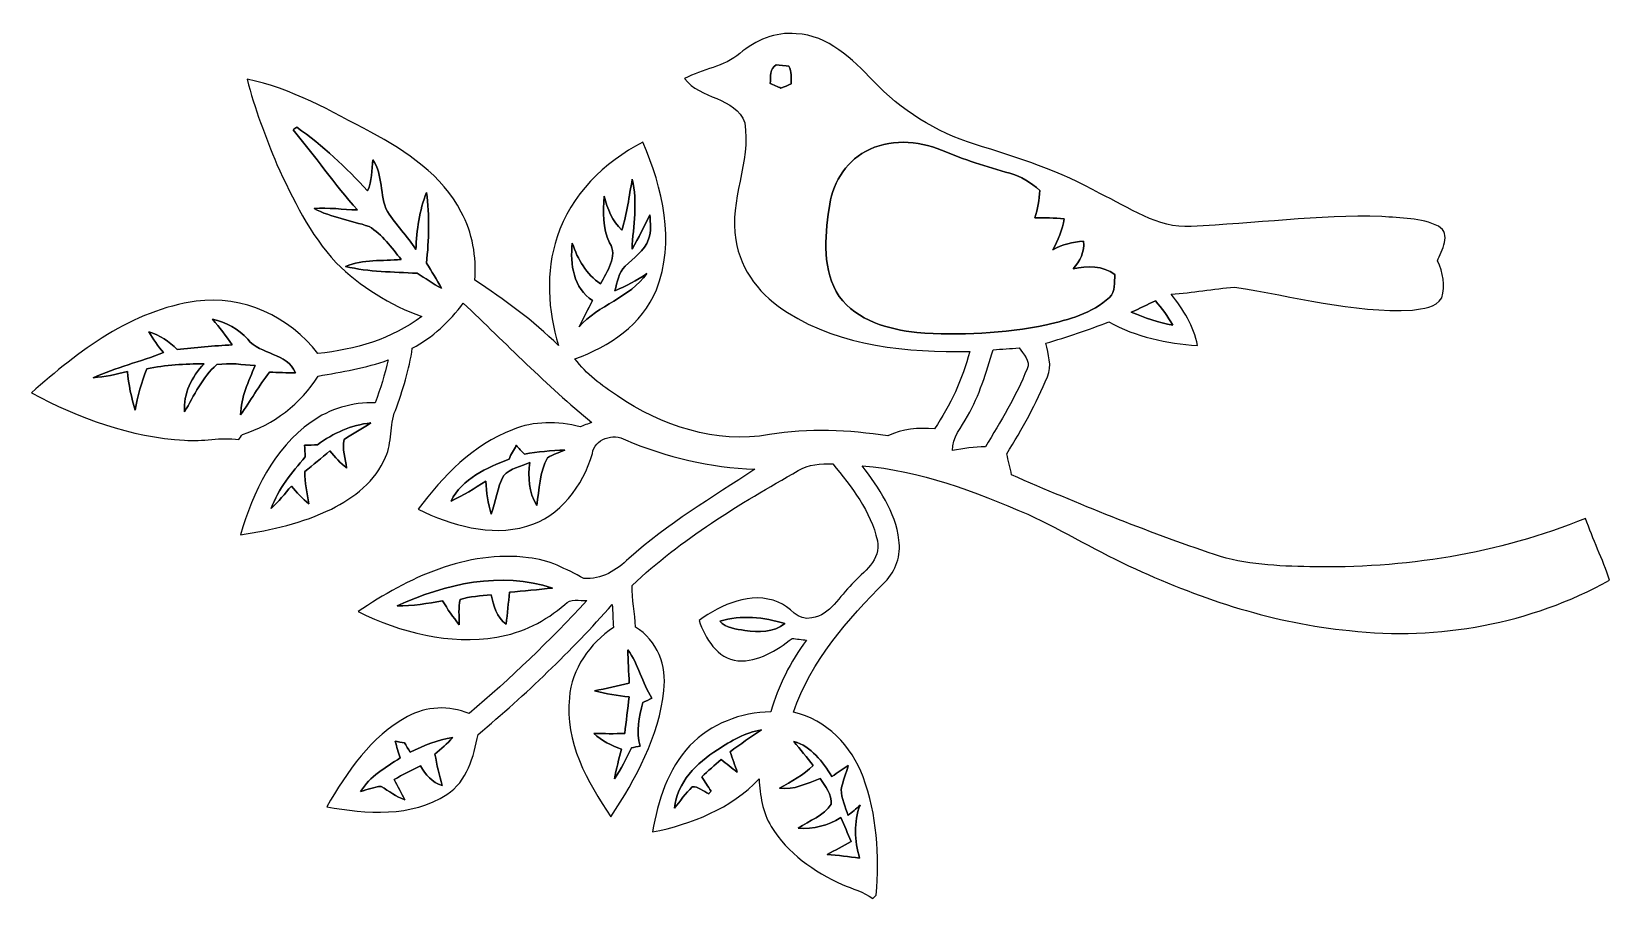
# Model space of a CAD drawing. Header units: centimetres. Extents: x -7 to 7.1, y -3.9 to 3.9.
import ezdxf

# ---------------------------------------------------------------- set-up
doc = ezdxf.new("R2010")
doc.units = ezdxf.units.CM
doc.header["$MEASUREMENT"] = 0
doc.layers.add('Camada 1', color=7, linetype='Continuous')

msp = doc.modelspace()

# ---------------------------------------------------------------- linework, layer by layer
at = {"layer": 'Camada 1', "color": 154}
for points, knots in [([(-0.71754, 3.6837), (-0.5775, 3.79942), (-0.4004, 3.87879), (-0.21519, 3.85974), (-0.21519, 3.85974), (0.07055, 3.84562), (0.2868, 3.6329), (0.47342, 3.43853), (0.47342, 3.43853), (0.72143, 3.1757), (1.03504, 2.9785), (1.38007, 2.8709), (1.38007, 2.8709), (1.76283, 2.75096), (2.15018, 2.63384), (2.49836, 2.42958), (2.49836, 2.42958), (2.76224, 2.3121), (3.0113, 2.11384), (3.31611, 2.13676), (3.31611, 2.13676), (3.88372, 2.16252), (4.44994, 2.23908), (5.01931, 2.22603), (5.01931, 2.22603), (5.18865, 2.20839), (5.37069, 2.21826), (5.5252, 2.13747), (5.5252, 2.13747), (5.64656, 2.07151), (5.55308, 1.92051), (5.51744, 1.82774), (5.51744, 1.82774), (5.56718, 1.72578), (5.59011, 1.60867), (5.55483, 1.49789), (5.55483, 1.49789), (5.50228, 1.40757), (5.38585, 1.40229), (5.29378, 1.38852), (5.29378, 1.38852), (4.75543, 1.36136), (4.23121, 1.5127), (3.70382, 1.59349), (3.70382, 1.59349), (3.51437, 1.57833), (3.32705, 1.54374), (3.13725, 1.53105), (3.13725, 1.53105), (3.24309, 1.39381), (3.34291, 1.246), (3.37149, 1.07138), (3.37149, 1.07138), (3.09738, 1.09078), (2.82187, 1.14793), (2.57986, 1.28305), (2.57986, 1.28305), (2.39572, 1.21143), (2.20839, 1.14618), (2.01789, 1.09326), (2.01789, 1.09326), (2.03376, 0.99484), (2.07785, 0.89041), (2.03093, 0.7934), (2.03093, 0.7934), (1.9304, 0.55386), (1.80586, 0.32456), (1.66722, 0.10478), (1.66722, 0.10478), (1.68239, 0.04163), (1.69686, -0.02151), (1.71131, -0.08536), (1.71131, -0.08536), (2.30752, -0.34325), (2.90865, -0.59124), (3.52531, -0.79728), (3.52531, -0.79728), (3.79906, -0.88793), (4.08975, -0.90099), (4.37585, -0.90594), (4.37585, -0.90594), (5.21475, -0.92357), (6.06248, -0.79233), (6.84142, -0.47342), (6.84142, -0.47342), (6.9035, -0.66075), (6.99487, -0.83679), (7.05414, -1.02517), (7.05414, -1.02517), (6.35246, -1.41851), (5.52696, -1.56598), (4.73004, -1.47708), (4.73004, -1.47708), (4.06541, -1.41145), (3.42265, -1.20368), (2.81834, -0.92533), (2.81834, -0.92533), (2.4892, -0.77823), (2.18263, -0.58666), (1.85454, -0.43709), (1.85454, -0.43709), (1.3836, -0.23106), (0.8911, -0.04903), (0.3757, -0.00246), (0.3757, -0.00246), (0.5221, -0.20109), (0.67522, -0.41521), (0.70414, -0.6671), (0.70414, -0.6671), (0.72495, -0.80291), (0.67415, -0.94297), (0.58032, -1.04104), (0.58032, -1.04104), (0.24729, -1.37936), (-0.08536, -1.748), (-0.23847, -2.20627), (-0.23847, -2.20627), (0.05608, -2.27047), (0.28151, -2.5093), (0.38417, -2.78518), (0.38417, -2.78518), (0.50906, -3.12032), (0.52951, -3.48791), (0.50165, -3.8414), (0.50165, -3.8414), (0.50165, -3.8414), (0.46918, -3.87139), (0.46918, -3.87139), (0.46918, -3.87139), (0.3877, -3.81175), (0.28821, -3.7867), (0.19719, -3.7465), (0.19719, -3.7465), (-0.05291, -3.63185), (-0.29316, -3.4685), (-0.43744, -3.22826), (-0.43744, -3.22826), (-0.5154, -3.10091), (-0.53764, -2.94922), (-0.54609, -2.80282), (-0.54609, -2.80282), (-0.79445, -3.06704), (-1.15005, -3.20852), (-1.50001, -3.27659), (-1.50001, -3.27659), (-1.4485, -2.99895), (-1.36277, -2.71497), (-1.16382, -2.50542), (-1.16382, -2.50542), (-0.9772, -2.31034), (-0.70838, -2.20661), (-0.44026, -2.20415), (-0.44026, -2.20415), (-0.37677, -1.97202), (-0.26563, -1.75541), (-0.12347, -1.56209), (-0.12347, -1.56209), (-0.15487, -1.55821), (-0.21802, -1.55081), (-0.2494, -1.54693), (-0.2494, -1.54693), (-0.39017, -1.65276), (-0.55279, -1.75894), (-0.73625, -1.74766), (-0.73625, -1.74766), (-0.92216, -1.72544), (-1.02658, -1.54552), (-1.08267, -1.38535), (-1.08267, -1.38535), (-0.88229, -1.24354), (-0.61911, -1.12006), (-0.37465, -1.22273), (-0.37465, -1.22273), (-0.26775, -1.25906), (-0.2025, -1.39876), (-0.07584, -1.36243), (-0.07584, -1.36243), (0.09277, -1.33738), (0.17285, -1.1684), (0.28434, -1.06045), (0.28434, -1.06045), (0.38593, -0.95215), (0.54751, -0.8449), (0.51082, -0.67344), (0.51082, -0.67344), (0.45402, -0.40993), (0.27975, -0.19015), (0.11182, 0.0134), (0.11182, 0.0134), (0.00706, 0.01729), (-0.10478, 0.00952), (-0.19685, -0.04621), (-0.19685, -0.04621), (-0.71861, -0.34466), (-1.24249, -0.65651), (-1.68063, -1.0728), (-1.68063, -1.0728), (-1.6831, -1.19768), (-1.65593, -1.3215), (-1.64958, -1.44638), (-1.64958, -1.44638), (-1.45696, -1.56209), (-1.36842, -1.79317), (-1.397, -2.01117), (-1.397, -2.01117), (-1.43898, -2.42429), (-1.64782, -2.79822), (-1.86972, -3.14113), (-1.86972, -3.14113), (-2.08244, -2.82963), (-2.28389, -2.46909), (-2.24189, -2.07785), (-2.24189, -2.07785), (-2.22215, -1.81856), (-2.0588, -1.59137), (-1.84855, -1.4478), (-1.84855, -1.4478), (-1.85103, -1.37936), (-1.8549, -1.31127), (-1.85807, -1.24319), (-1.85807, -1.24319), (-2.22603, -1.66158), (-2.63065, -2.04716), (-3.05752, -2.40524), (-3.05752, -2.40524), (-3.09703, -2.6049), (-3.15382, -2.82434), (-3.33691, -2.94216), (-3.33691, -2.94216), (-3.65337, -3.14642), (-4.05623, -3.1175), (-4.41077, -3.05118), (-4.41077, -3.05118), (-4.22768, -2.74109), (-4.01496, -2.42076), (-3.68935, -2.24613), (-3.68935, -2.24613), (-3.52142, -2.15053), (-3.31611, -2.14629), (-3.13867, -2.21755), (-3.13867, -2.21755), (-2.76577, -1.905), (-2.41652, -1.56527), (-2.08562, -1.20896), (-2.08562, -1.20896), (-2.15229, -1.21038), (-2.23237, -1.18463), (-2.28318, -1.24213), (-2.28318, -1.24213), (-2.45251, -1.39381), (-2.66488, -1.49789), (-2.8896, -1.53528), (-2.8896, -1.53528), (-3.31399, -1.60689), (-3.7486, -1.49365), (-4.12962, -1.30668), (-4.12962, -1.30668), (-3.68511, -1.00576), (-3.15841, -0.75388), (-2.60738, -0.82549), (-2.60738, -0.82549), (-2.42746, -0.84067), (-2.26871, -0.92957), (-2.11172, -1.00999), (-2.11172, -1.00999), (-1.95721, -1.02376), (-1.81645, -0.93556), (-1.70956, -0.83219), (-1.70956, -0.83219), (-1.3663, -0.5221), (-0.9659, -0.28821), (-0.58313, -0.03281), (-0.58313, -0.03281), (-0.98178, -0.02222), (-1.37407, 0.07338), (-1.74025, 0.22825), (-1.74025, 0.22825), (-1.84572, 0.29209), (-2.01789, 0.236), (-2.03588, 0.10583), (-2.03588, 0.10583), (-2.11983, -0.18274), (-2.32339, -0.45895), (-2.6229, -0.54434), (-2.6229, -0.54434), (-2.95063, -0.63816), (-3.2953, -0.53622), (-3.59197, -0.39193), (-3.59197, -0.39193), (-3.37255, -0.0956), (-3.10198, 0.18555), (-2.75025, 0.31925), (-2.75025, 0.31925), (-2.55975, 0.39863), (-2.34385, 0.39616), (-2.14629, 0.3443), (-2.14629, 0.3443), (-2.11983, 0.35418), (-2.06728, 0.37465), (-2.04082, 0.38488), (-2.04082, 0.38488), (-2.44756, 0.71402), (-2.81057, 1.09149), (-3.18947, 1.45133), (-3.18947, 1.45133), (-3.31187, 1.28798), (-3.46287, 1.14265), (-3.64596, 1.04916), (-3.64596, 1.04916), (-3.671, 0.85689), (-3.73097, 0.67239), (-3.79694, 0.49106), (-3.79694, 0.49106), (-3.85163, 0.35772), (-3.82235, 0.2053), (-3.88513, 0.07443), (-3.88513, 0.07443), (-3.97157, -0.14145), (-4.16665, -0.28999), (-4.36915, -0.38981), (-4.36915, -0.38981), (-4.6228, -0.51647), (-4.90326, -0.57714), (-5.18159, -0.62123), (-5.18159, -0.62123), (-5.06976, -0.23812), (-4.88456, 0.15168), (-4.54942, 0.387), (-4.54942, 0.387), (-4.38431, 0.50623), (-4.18007, 0.56585), (-3.97686, 0.56056), (-3.97686, 0.56056), (-3.931, 0.68615), (-3.89149, 0.8135), (-3.86009, 0.94333), (-3.86009, 0.94333), (-4.0633, 0.87207), (-4.27531, 0.83431), (-4.48734, 0.79903), (-4.48734, 0.79903), (-4.64078, 0.55068), (-4.88456, 0.363), (-5.16325, 0.27657), (-5.16325, 0.27657), (-5.17172, 0.26528), (-5.18829, 0.24236), (-5.19677, 0.23106), (-5.19677, 0.23106), (-5.35763, 0.2561), (-5.51885, 0.21025), (-5.68077, 0.22542), (-5.68077, 0.22542), (-6.16267, 0.25118), (-6.62622, 0.42262), (-7.04849, 0.64876), (-7.04849, 0.64876), (-6.63046, 1.02446), (-6.14927, 1.38818), (-5.57705, 1.46719), (-5.57705, 1.46719), (-5.15972, 1.52541), (-4.74274, 1.32891), (-4.48839, 0.99976), (-4.48839, 0.99976), (-4.15819, 1.0347), (-3.82834, 1.12994), (-3.55988, 1.33103), (-3.55988, 1.33103), (-3.84632, 1.43262), (-4.10986, 1.59948), (-4.32647, 1.81222), (-4.32647, 1.81222), (-4.5614, 2.06516), (-4.71346, 2.38019), (-4.85563, 2.69134), (-4.85563, 2.69134), (-4.96005, 2.93899), (-5.05388, 3.19193), (-5.12234, 3.45193), (-5.12234, 3.45193), (-4.7251, 3.37397), (-4.36986, 3.16547), (-4.01601, 2.9785), (-4.01601, 2.9785), (-3.69746, 2.80916), (-3.37784, 2.59467), (-3.20852, 2.26518), (-3.20852, 2.26518), (-3.1069, 2.08033), (-3.07162, 1.86619), (-3.08609, 1.657), (-3.08609, 1.657), (-2.82468, 1.47954), (-2.56187, 1.2975), (-2.33997, 1.07102), (-2.33997, 1.07102), (-2.43311, 1.38499), (-2.45638, 1.72895), (-2.35162, 2.04328), (-2.35162, 2.04328), (-2.23131, 2.41757), (-1.9297, 2.71285), (-1.58574, 2.8896), (-1.58574, 2.8896), (-1.40723, 2.48072), (-1.29117, 2.00025), (-1.46437, 1.5702), (-1.46437, 1.5702), (-1.58784, 1.25764), (-1.8863, 1.06186), (-2.19145, 0.9532), (-2.19145, 0.9532), (-2.09232, 0.81492), (-1.95121, 0.71649), (-1.81292, 0.62089), (-1.81292, 0.62089), (-1.41993, 0.35453), (-0.93098, 0.19156), (-0.45402, 0.27552), (-0.45402, 0.27552), (-0.10371, 0.33689), (0.25471, 0.31503), (0.60466, 0.26492), (0.60466, 0.26492), (0.73518, 0.32843), (0.87841, 0.33937), (1.02164, 0.32597), (1.02164, 0.32597), (1.16275, 0.53833), (1.27316, 0.77045), (1.33631, 1.01811), (1.33631, 1.01811), (0.77998, 1.01247), (0.18944, 1.05903), (-0.29104, 1.36666), (-0.29104, 1.36666), (-0.52458, 1.50812), (-0.71366, 1.74166), (-0.75318, 2.01719), (-0.75318, 2.01719), (-0.81633, 2.37101), (-0.61877, 2.7111), (-0.67344, 3.06387), (-0.67344, 3.06387), (-0.75917, 3.29812), (-1.07631, 3.2713), (-1.21143, 3.45827), (-1.21143, 3.45827), (-1.05233, 3.54612), (-0.85831, 3.56164), (-0.71754, 3.6837)], [0, 0, 0, 0, 0.00877193, 0.00877193, 0.00877193, 0.00877193, 0.01754386, 0.01754386, 0.01754386, 0.01754386, 0.02631579, 0.02631579, 0.02631579, 0.02631579, 0.03508772, 0.03508772, 0.03508772, 0.03508772, 0.04385965, 0.04385965, 0.04385965, 0.04385965, 0.05263158, 0.05263158, 0.05263158, 0.05263158, 0.06140351, 0.06140351, 0.06140351, 0.06140351, 0.07017544, 0.07017544, 0.07017544, 0.07017544, 0.07894737, 0.07894737, 0.07894737, 0.07894737, 0.0877193, 0.0877193, 0.0877193, 0.0877193, 0.09649123, 0.09649123, 0.09649123, 0.09649123, 0.10526316, 0.10526316, 0.10526316, 0.10526316, 0.11403509, 0.11403509, 0.11403509, 0.11403509, 0.12280702, 0.12280702, 0.12280702, 0.12280702, 0.13157895, 0.13157895, 0.13157895, 0.13157895, 0.14035088, 0.14035088, 0.14035088, 0.14035088, 0.14912281, 0.14912281, 0.14912281, 0.14912281, 0.15789474, 0.15789474, 0.15789474, 0.15789474, 0.16666667, 0.16666667, 0.16666667, 0.16666667, 0.1754386, 0.1754386, 0.1754386, 0.1754386, 0.18421053, 0.18421053, 0.18421053, 0.18421053, 0.19298246, 0.19298246, 0.19298246, 0.19298246, 0.20175439, 0.20175439, 0.20175439, 0.20175439, 0.21052632, 0.21052632, 0.21052632, 0.21052632, 0.21929825, 0.21929825, 0.21929825, 0.21929825, 0.22807018, 0.22807018, 0.22807018, 0.22807018, 0.23684211, 0.23684211, 0.23684211, 0.23684211, 0.24561404, 0.24561404, 0.24561404, 0.24561404, 0.25438596, 0.25438596, 0.25438596, 0.25438596, 0.26315789, 0.26315789, 0.26315789, 0.26315789, 0.27192982, 0.27192982, 0.27192982, 0.27192982, 0.28070175, 0.28070175, 0.28070175, 0.28070175, 0.28947368, 0.28947368, 0.28947368, 0.28947368, 0.29824561, 0.29824561, 0.29824561, 0.29824561, 0.30701754, 0.30701754, 0.30701754, 0.30701754, 0.31578947, 0.31578947, 0.31578947, 0.31578947, 0.3245614, 0.3245614, 0.3245614, 0.3245614, 0.33333333, 0.33333333, 0.33333333, 0.33333333, 0.34210526, 0.34210526, 0.34210526, 0.34210526, 0.35087719, 0.35087719, 0.35087719, 0.35087719, 0.35964912, 0.35964912, 0.35964912, 0.35964912, 0.36842105, 0.36842105, 0.36842105, 0.36842105, 0.37719298, 0.37719298, 0.37719298, 0.37719298, 0.38596491, 0.38596491, 0.38596491, 0.38596491, 0.39473684, 0.39473684, 0.39473684, 0.39473684, 0.40350877, 0.40350877, 0.40350877, 0.40350877, 0.4122807, 0.4122807, 0.4122807, 0.4122807, 0.42105263, 0.42105263, 0.42105263, 0.42105263, 0.42982456, 0.42982456, 0.42982456, 0.42982456, 0.43859649, 0.43859649, 0.43859649, 0.43859649, 0.44736842, 0.44736842, 0.44736842, 0.44736842, 0.45614035, 0.45614035, 0.45614035, 0.45614035, 0.46491228, 0.46491228, 0.46491228, 0.46491228, 0.47368421, 0.47368421, 0.47368421, 0.47368421, 0.48245614, 0.48245614, 0.48245614, 0.48245614, 0.49122807, 0.49122807, 0.49122807, 0.49122807, 0.5, 0.5, 0.5, 0.5, 0.50877193, 0.50877193, 0.50877193, 0.50877193, 0.51754386, 0.51754386, 0.51754386, 0.51754386, 0.52631579, 0.52631579, 0.52631579, 0.52631579, 0.53508772, 0.53508772, 0.53508772, 0.53508772, 0.54385965, 0.54385965, 0.54385965, 0.54385965, 0.55263158, 0.55263158, 0.55263158, 0.55263158, 0.56140351, 0.56140351, 0.56140351, 0.56140351, 0.57017544, 0.57017544, 0.57017544, 0.57017544, 0.57894737, 0.57894737, 0.57894737, 0.57894737, 0.5877193, 0.5877193, 0.5877193, 0.5877193, 0.59649123, 0.59649123, 0.59649123, 0.59649123, 0.60526316, 0.60526316, 0.60526316, 0.60526316, 0.61403509, 0.61403509, 0.61403509, 0.61403509, 0.62280702, 0.62280702, 0.62280702, 0.62280702, 0.63157895, 0.63157895, 0.63157895, 0.63157895, 0.64035088, 0.64035088, 0.64035088, 0.64035088, 0.64912281, 0.64912281, 0.64912281, 0.64912281, 0.65789474, 0.65789474, 0.65789474, 0.65789474, 0.66666667, 0.66666667, 0.66666667, 0.66666667, 0.6754386, 0.6754386, 0.6754386, 0.6754386, 0.68421053, 0.68421053, 0.68421053, 0.68421053, 0.69298246, 0.69298246, 0.69298246, 0.69298246, 0.70175439, 0.70175439, 0.70175439, 0.70175439, 0.71052632, 0.71052632, 0.71052632, 0.71052632, 0.71929825, 0.71929825, 0.71929825, 0.71929825, 0.72807018, 0.72807018, 0.72807018, 0.72807018, 0.73684211, 0.73684211, 0.73684211, 0.73684211, 0.74561404, 0.74561404, 0.74561404, 0.74561404, 0.75438596, 0.75438596, 0.75438596, 0.75438596, 0.76315789, 0.76315789, 0.76315789, 0.76315789, 0.77192982, 0.77192982, 0.77192982, 0.77192982, 0.78070175, 0.78070175, 0.78070175, 0.78070175, 0.78947368, 0.78947368, 0.78947368, 0.78947368, 0.79824561, 0.79824561, 0.79824561, 0.79824561, 0.80701754, 0.80701754, 0.80701754, 0.80701754, 0.81578947, 0.81578947, 0.81578947, 0.81578947, 0.8245614, 0.8245614, 0.8245614, 0.8245614, 0.83333333, 0.83333333, 0.83333333, 0.83333333, 0.84210526, 0.84210526, 0.84210526, 0.84210526, 0.85087719, 0.85087719, 0.85087719, 0.85087719, 0.85964912, 0.85964912, 0.85964912, 0.85964912, 0.86842105, 0.86842105, 0.86842105, 0.86842105, 0.87719298, 0.87719298, 0.87719298, 0.87719298, 0.88596491, 0.88596491, 0.88596491, 0.88596491, 0.89473684, 0.89473684, 0.89473684, 0.89473684, 0.90350877, 0.90350877, 0.90350877, 0.90350877, 0.9122807, 0.9122807, 0.9122807, 0.9122807, 0.92105263, 0.92105263, 0.92105263, 0.92105263, 0.92982456, 0.92982456, 0.92982456, 0.92982456, 0.93859649, 0.93859649, 0.93859649, 0.93859649, 0.94736842, 0.94736842, 0.94736842, 0.94736842, 0.95614035, 0.95614035, 0.95614035, 0.95614035, 0.96491228, 0.96491228, 0.96491228, 0.96491228, 0.97368421, 0.97368421, 0.97368421, 0.97368421, 0.98245614, 0.98245614, 0.98245614, 0.98245614, 1, 1, 1, 1]), ([(-0.44662, 3.41524), (-0.44662, 3.41524), (-0.44662, 3.41524), (-0.44662, 3.41524), (-0.44662, 3.41524), (-0.42298, 3.40501), (-0.37535, 3.38384), (-0.35172, 3.37326), (-0.35172, 3.37326), (-0.32843, 3.38242), (-0.28151, 3.40113), (-0.25788, 3.41029), (-0.25788, 3.41029), (-0.26141, 3.46357), (-0.25505, 3.52), (-0.27905, 3.56975), (-0.27905, 3.56975), (-0.30726, 3.57258), (-0.36371, 3.57823), (-0.39193, 3.58104), (-0.39193, 3.58104), (-0.45544, 3.54717), (-0.44097, 3.47451), (-0.44662, 3.41524)], [0, 0, 0, 0, 0.14285714, 0.14285714, 0.14285714, 0.14285714, 0.28571429, 0.28571429, 0.28571429, 0.28571429, 0.42857143, 0.42857143, 0.42857143, 0.42857143, 0.57142857, 0.57142857, 0.57142857, 0.57142857, 0.71428571, 0.71428571, 0.71428571, 0.71428571, 1, 1, 1, 1]), ([(-4.71099, 2.99966), (-4.71099, 2.99966), (-4.71099, 2.99966), (-4.71099, 2.99966), (-4.71099, 2.99966), (-4.51167, 2.76754), (-4.34374, 2.51037), (-4.13666, 2.28494), (-4.13666, 2.28494), (-4.26578, 2.28669), (-4.39454, 2.30716), (-4.52366, 2.29693), (-4.52366, 2.29693), (-4.36915, 2.2158), (-4.19593, 2.18897), (-4.03189, 2.13676), (-4.03189, 2.13676), (-3.91407, 2.06409), (-3.82939, 1.94839), (-3.74543, 1.84009), (-3.74543, 1.84009), (-3.91159, 1.82774), (-4.08481, 1.84326), (-4.24249, 1.77906), (-4.24249, 1.77906), (-4.03294, 1.7272), (-3.81599, 1.73248), (-3.60221, 1.71732), (-3.60221, 1.71732), (-3.52812, 1.67604), (-3.46251, 1.62102), (-3.38525, 1.58396), (-3.38525, 1.58396), (-3.42547, 1.66122), (-3.47169, 1.7346), (-3.5193, 1.80728), (-3.5193, 1.80728), (-3.49603, 2.01753), (-3.48967, 2.23097), (-3.51825, 2.44122), (-3.51825, 2.44122), (-3.58174, 2.27858), (-3.60644, 2.10431), (-3.6128, 1.93075), (-3.6128, 1.93075), (-3.69076, 2.04927), (-3.79095, 2.15089), (-3.86856, 2.26905), (-3.86856, 2.26905), (-3.93946, 2.41547), (-3.90313, 2.59679), (-3.99908, 2.73297), (-3.99908, 2.73297), (-4.01002, 2.63947), (-4.00332, 2.54212), (-4.04459, 2.45463), (-4.04459, 2.45463), (-4.23827, 2.66276), (-4.44534, 2.85962), (-4.67888, 3.0226), (-4.67888, 3.0226), (-4.68948, 3.01483), (-4.70041, 3.00708), (-4.71099, 2.99966)], [0, 0, 0, 0, 0.05882353, 0.05882353, 0.05882353, 0.05882353, 0.11764706, 0.11764706, 0.11764706, 0.11764706, 0.17647059, 0.17647059, 0.17647059, 0.17647059, 0.23529412, 0.23529412, 0.23529412, 0.23529412, 0.29411765, 0.29411765, 0.29411765, 0.29411765, 0.35294118, 0.35294118, 0.35294118, 0.35294118, 0.41176471, 0.41176471, 0.41176471, 0.41176471, 0.47058824, 0.47058824, 0.47058824, 0.47058824, 0.52941176, 0.52941176, 0.52941176, 0.52941176, 0.58823529, 0.58823529, 0.58823529, 0.58823529, 0.64705882, 0.64705882, 0.64705882, 0.64705882, 0.70588235, 0.70588235, 0.70588235, 0.70588235, 0.76470588, 0.76470588, 0.76470588, 0.76470588, 0.82352941, 0.82352941, 0.82352941, 0.82352941, 0.88235294, 0.88235294, 0.88235294, 0.88235294, 1, 1, 1, 1]), ([(0.40604, 2.80775), (0.40604, 2.80775), (0.40604, 2.80775), (0.40604, 2.80775), (0.40604, 2.80775), (0.21802, 2.70791), (0.103, 2.50296), (0.07972, 2.29551), (0.07972, 2.29551), (0.03986, 2.03446), (0.01729, 1.74059), (0.1711, 1.51024), (0.1711, 1.51024), (0.32985, 1.29433), (0.60888, 1.21532), (0.86359, 1.1885), (0.86359, 1.1885), (1.25024, 1.16028), (1.64182, 1.17863), (2.02177, 1.2573), (2.02177, 1.2573), (2.22179, 1.3014), (2.42992, 1.36102), (2.5855, 1.50142), (2.5855, 1.50142), (2.64125, 1.55468), (2.62643, 1.63688), (2.63418, 1.70602), (2.63418, 1.70602), (2.52411, 1.78752), (2.38865, 1.78505), (2.2606, 1.75648), (2.2606, 1.75648), (2.31916, 1.82738), (2.36714, 1.90853), (2.35374, 2.00447), (2.35374, 2.00447), (2.25812, 1.99531), (2.16288, 1.97626), (2.07926, 1.92758), (2.07926, 1.92758), (2.12865, 2.01329), (2.16288, 2.10679), (2.18193, 2.2038), (2.18193, 2.2038), (2.09479, 2.21262), (2.00659, 2.21473), (1.9191, 2.21226), (1.9191, 2.21226), (1.9438, 2.29234), (1.95721, 2.37489), (1.96285, 2.4585), (1.96285, 2.4585), (1.88348, 2.52589), (1.7967, 2.58762), (1.69367, 2.6116), (1.69367, 2.6116), (1.4866, 2.66805), (1.2834, 2.73614), (1.08479, 2.81763), (1.08479, 2.81763), (0.871, 2.90653), (0.61382, 2.92135), (0.40604, 2.80775)], [0, 0, 0, 0, 0.05882353, 0.05882353, 0.05882353, 0.05882353, 0.11764706, 0.11764706, 0.11764706, 0.11764706, 0.17647059, 0.17647059, 0.17647059, 0.17647059, 0.23529412, 0.23529412, 0.23529412, 0.23529412, 0.29411765, 0.29411765, 0.29411765, 0.29411765, 0.35294118, 0.35294118, 0.35294118, 0.35294118, 0.41176471, 0.41176471, 0.41176471, 0.41176471, 0.47058824, 0.47058824, 0.47058824, 0.47058824, 0.52941176, 0.52941176, 0.52941176, 0.52941176, 0.58823529, 0.58823529, 0.58823529, 0.58823529, 0.64705882, 0.64705882, 0.64705882, 0.64705882, 0.70588235, 0.70588235, 0.70588235, 0.70588235, 0.76470588, 0.76470588, 0.76470588, 0.76470588, 0.82352941, 0.82352941, 0.82352941, 0.82352941, 0.88235294, 0.88235294, 0.88235294, 0.88235294, 1, 1, 1, 1]), ([(-1.77375, 2.10219), (-1.77375, 2.10219), (-1.77375, 2.10219), (-1.77375, 2.10219), (-1.77375, 2.10219), (-1.85807, 2.1851), (-1.90076, 2.29517), (-1.93145, 2.407), (-1.93145, 2.407), (-1.93674, 2.26694), (-1.94839, 2.12019), (-1.8817, 1.99107), (-1.8817, 1.99107), (-1.80516, 1.86548), (-1.90746, 1.73531), (-1.96215, 1.62348), (-1.96215, 1.62348), (-2.09196, 1.70814), (-2.16641, 1.84291), (-2.2158, 1.98578), (-2.2158, 1.98578), (-2.23697, 1.79882), (-2.20415, 1.58433), (-2.03412, 1.47389), (-2.03412, 1.47389), (-2.07644, 1.397), (-2.11666, 1.31867), (-2.1544, 1.23966), (-2.1544, 1.23966), (-1.98049, 1.43544), (-1.7039, 1.49825), (-1.54834, 1.7152), (-1.54834, 1.7152), (-1.63865, 1.65488), (-1.73426, 1.60301), (-1.83444, 1.56104), (-1.83444, 1.56104), (-1.81539, 1.63759), (-1.80269, 1.72332), (-1.74201, 1.78011), (-1.74201, 1.78011), (-1.66933, 1.85702), (-1.5681, 1.91593), (-1.53492, 2.02247), (-1.53492, 2.02247), (-1.50777, 2.09161), (-1.51694, 2.16712), (-1.52223, 2.23908), (-1.52223, 2.23908), (-1.57444, 2.13713), (-1.62348, 2.03341), (-1.68134, 1.93428), (-1.68134, 1.93428), (-1.67111, 2.14207), (-1.63018, 2.35162), (-1.67922, 2.55798), (-1.67922, 2.55798), (-1.70956, 2.40595), (-1.72507, 2.25036), (-1.77375, 2.10219)], [0, 0, 0, 0, 0.0625, 0.0625, 0.0625, 0.0625, 0.125, 0.125, 0.125, 0.125, 0.1875, 0.1875, 0.1875, 0.1875, 0.25, 0.25, 0.25, 0.25, 0.3125, 0.3125, 0.3125, 0.3125, 0.375, 0.375, 0.375, 0.375, 0.4375, 0.4375, 0.4375, 0.4375, 0.5, 0.5, 0.5, 0.5, 0.5625, 0.5625, 0.5625, 0.5625, 0.625, 0.625, 0.625, 0.625, 0.6875, 0.6875, 0.6875, 0.6875, 0.75, 0.75, 0.75, 0.75, 0.8125, 0.8125, 0.8125, 0.8125, 0.875, 0.875, 0.875, 0.875, 1, 1, 1, 1]), ([(2.78095, 1.36947), (2.78095, 1.36947), (2.78095, 1.36947), (2.78095, 1.36947), (2.78095, 1.36947), (2.90054, 1.31833), (3.02472, 1.27635), (3.15312, 1.25448), (3.15312, 1.25448), (3.1069, 1.33103), (3.05399, 1.40334), (2.99649, 1.47179), (2.99649, 1.47179), (2.92488, 1.43791), (2.85255, 1.40404), (2.78095, 1.36947)], [0, 0, 0, 0, 0.2, 0.2, 0.2, 0.2, 0.4, 0.4, 0.4, 0.4, 0.6, 0.6, 0.6, 0.6, 1, 1, 1, 1]), ([(-5.43102, 1.30598), (-5.43102, 1.30598), (-5.43102, 1.30598), (-5.43102, 1.30598), (-5.43102, 1.30598), (-5.36787, 1.23296), (-5.30825, 1.15746), (-5.25497, 1.07702), (-5.25497, 1.07702), (-5.41972, 1.06997), (-5.58375, 1.05375), (-5.74781, 1.03645), (-5.74781, 1.03645), (-5.82012, 1.10596), (-5.90196, 1.16699), (-5.99968, 1.19556), (-5.99968, 1.19556), (-5.96406, 1.12747), (-5.9175, 1.06644), (-5.86775, 1.00824), (-5.86775, 1.00824), (-6.07659, 0.9292), (-6.29391, 0.87417), (-6.49851, 0.78422), (-6.49851, 0.78422), (-6.39444, 0.79128), (-6.29214, 0.8135), (-6.19159, 0.84067), (-6.19159, 0.84067), (-6.18031, 0.72284), (-6.15702, 0.60642), (-6.12315, 0.49283), (-6.12315, 0.49283), (-6.09881, 0.61948), (-6.06565, 0.744), (-6.01944, 0.8643), (-6.01944, 0.8643), (-5.85045, 0.89746), (-5.67831, 0.90874), (-5.50615, 0.90769), (-5.50615, 0.90769), (-5.61974, 0.7934), (-5.69136, 0.64135), (-5.68147, 0.47766), (-5.68147, 0.47766), (-5.59469, 0.62442), (-5.5252, 0.7888), (-5.3915, 0.90099), (-5.3915, 0.90099), (-5.27861, 0.91968), (-5.16395, 0.89992), (-5.05071, 0.89358), (-5.05071, 0.89358), (-5.10928, 0.75177), (-5.17666, 0.60924), (-5.18018, 0.45261), (-5.18018, 0.45261), (-5.09235, 0.57855), (-5.01438, 0.7112), (-4.92195, 0.83397), (-4.92195, 0.83397), (-4.8447, 0.83043), (-4.76744, 0.82761), (-4.68982, 0.8269), (-4.68982, 0.8269), (-4.76566, 1.01177), (-5.00203, 0.98495), (-5.11632, 1.12747), (-5.11632, 1.12747), (-5.19782, 1.22202), (-5.31035, 1.27952), (-5.43102, 1.30598)], [0, 0, 0, 0, 0.05263158, 0.05263158, 0.05263158, 0.05263158, 0.10526316, 0.10526316, 0.10526316, 0.10526316, 0.15789474, 0.15789474, 0.15789474, 0.15789474, 0.21052632, 0.21052632, 0.21052632, 0.21052632, 0.26315789, 0.26315789, 0.26315789, 0.26315789, 0.31578947, 0.31578947, 0.31578947, 0.31578947, 0.36842105, 0.36842105, 0.36842105, 0.36842105, 0.42105263, 0.42105263, 0.42105263, 0.42105263, 0.47368421, 0.47368421, 0.47368421, 0.47368421, 0.52631579, 0.52631579, 0.52631579, 0.52631579, 0.57894737, 0.57894737, 0.57894737, 0.57894737, 0.63157895, 0.63157895, 0.63157895, 0.63157895, 0.68421053, 0.68421053, 0.68421053, 0.68421053, 0.73684211, 0.73684211, 0.73684211, 0.73684211, 0.78947368, 0.78947368, 0.78947368, 0.78947368, 0.84210526, 0.84210526, 0.84210526, 0.84210526, 0.89473684, 0.89473684, 0.89473684, 0.89473684, 1, 1, 1, 1]), ([(1.54515, 1.0347), (1.54515, 1.0347), (1.54515, 1.0347), (1.54515, 1.0347), (1.54515, 1.0347), (1.48554, 0.83078), (1.42239, 0.62583), (1.31692, 0.44062), (1.31692, 0.44062), (1.26541, 0.34042), (1.17651, 0.25293), (1.18321, 0.13194), (1.18321, 0.13194), (1.27952, 0.1538), (1.37829, 0.16333), (1.47708, 0.16615), (1.47708, 0.16615), (1.61254, 0.39193), (1.75083, 0.61841), (1.84891, 0.86325), (1.84891, 0.86325), (1.88489, 0.9352), (1.81186, 0.99484), (1.7787, 1.05127), (1.7787, 1.05127), (1.70074, 1.04457), (1.62312, 1.03893), (1.54515, 1.0347)], [0, 0, 0, 0, 0.125, 0.125, 0.125, 0.125, 0.25, 0.25, 0.25, 0.25, 0.375, 0.375, 0.375, 0.375, 0.5, 0.5, 0.5, 0.5, 0.625, 0.625, 0.625, 0.625, 0.75, 0.75, 0.75, 0.75, 1, 1, 1, 1]), ([(-4.49226, 0.1845), (-4.49226, 0.1845), (-4.49226, 0.1845), (-4.49226, 0.1845), (-4.49226, 0.1845), (-4.5212, 0.18345), (-4.57904, 0.18133), (-4.60798, 0.18026), (-4.60798, 0.18026), (-4.60657, 0.15487), (-4.60375, 0.10337), (-4.60233, 0.07761), (-4.60233, 0.07761), (-4.72193, -0.06385), (-4.84645, -0.20849), (-4.90677, -0.38664), (-4.90677, -0.38664), (-4.84292, -0.32278), (-4.78401, -0.25435), (-4.72651, -0.1845), (-4.72651, -0.1845), (-4.67959, -0.2427), (-4.62774, -0.29669), (-4.56917, -0.34395), (-4.56917, -0.34395), (-4.58927, -0.24906), (-4.60409, -0.15309), (-4.60728, -0.05574), (-4.60728, -0.05574), (-4.53178, 0.00528), (-4.45664, 0.06702), (-4.38221, 0.12946), (-4.38221, 0.12946), (-4.33704, 0.07372), (-4.2873, 0.02187), (-4.23228, -0.02433), (-4.23228, -0.02433), (-4.2418, 0.05997), (-4.27601, 0.14676), (-4.25309, 0.23142), (-4.25309, 0.23142), (-4.17829, 0.2868), (-4.09468, 0.32843), (-4.01672, 0.37923), (-4.01672, 0.37923), (-4.19135, 0.36264), (-4.35256, 0.28751), (-4.49226, 0.1845)], [0, 0, 0, 0, 0.07692308, 0.07692308, 0.07692308, 0.07692308, 0.15384615, 0.15384615, 0.15384615, 0.15384615, 0.23076923, 0.23076923, 0.23076923, 0.23076923, 0.30769231, 0.30769231, 0.30769231, 0.30769231, 0.38461538, 0.38461538, 0.38461538, 0.38461538, 0.46153846, 0.46153846, 0.46153846, 0.46153846, 0.53846154, 0.53846154, 0.53846154, 0.53846154, 0.61538462, 0.61538462, 0.61538462, 0.61538462, 0.69230769, 0.69230769, 0.69230769, 0.69230769, 0.76923077, 0.76923077, 0.76923077, 0.76923077, 0.84615385, 0.84615385, 0.84615385, 0.84615385, 1, 1, 1, 1]), ([(-2.71638, 0.17992), (-2.71638, 0.17992), (-2.71638, 0.17992), (-2.71638, 0.17992), (-2.71638, 0.17992), (-2.73543, 0.13723), (-2.76613, 0.10054), (-2.78024, 0.05574), (-2.78024, 0.05574), (-2.97956, -0.01975), (-3.19933, -0.11782), (-3.29917, -0.31855), (-3.29917, -0.31855), (-3.19088, -0.26882), (-3.08892, -0.20672), (-2.98944, -0.14145), (-2.98944, -0.14145), (-2.98343, -0.24095), (-2.96757, -0.33937), (-2.93933, -0.43532), (-2.93933, -0.43532), (-2.90125, -0.32137), (-2.885, -0.19967), (-2.83033, -0.09207), (-2.83033, -0.09207), (-2.7693, -0.02504), (-2.67334, -0.00916), (-2.59432, 0.0275), (-2.59432, 0.0275), (-2.61408, -0.10512), (-2.60456, -0.24095), (-2.53364, -0.35806), (-2.53364, -0.35806), (-2.51071, -0.21483), (-2.5093, -0.06068), (-2.43628, 0.06809), (-2.43628, 0.06809), (-2.38794, 0.09806), (-2.33362, 0.1157), (-2.28141, 0.13757), (-2.28141, 0.13757), (-2.40312, 0.13299), (-2.52377, 0.12171), (-2.64371, 0.10089), (-2.64371, 0.10089), (-2.66841, 0.12664), (-2.69275, 0.15309), (-2.71638, 0.17992)], [0, 0, 0, 0, 0.07692308, 0.07692308, 0.07692308, 0.07692308, 0.15384615, 0.15384615, 0.15384615, 0.15384615, 0.23076923, 0.23076923, 0.23076923, 0.23076923, 0.30769231, 0.30769231, 0.30769231, 0.30769231, 0.38461538, 0.38461538, 0.38461538, 0.38461538, 0.46153846, 0.46153846, 0.46153846, 0.46153846, 0.53846154, 0.53846154, 0.53846154, 0.53846154, 0.61538462, 0.61538462, 0.61538462, 0.61538462, 0.69230769, 0.69230769, 0.69230769, 0.69230769, 0.76923077, 0.76923077, 0.76923077, 0.76923077, 0.84615385, 0.84615385, 0.84615385, 0.84615385, 1, 1, 1, 1]), ([(-3.78037, -1.25623), (-3.78037, -1.25623), (-3.78037, -1.25623), (-3.78037, -1.25623), (-3.78037, -1.25623), (-3.64384, -1.25589), (-3.50838, -1.23613), (-3.37467, -1.20931), (-3.37467, -1.20931), (-3.33199, -1.28517), (-3.28188, -1.35678), (-3.22615, -1.4238), (-3.22615, -1.4238), (-3.22579, -1.34832), (-3.23427, -1.27212), (-3.21909, -1.19803), (-3.21909, -1.19803), (-3.12914, -1.17052), (-3.03388, -1.16699), (-2.94075, -1.15639), (-2.94075, -1.15639), (-2.91711, -1.25306), (-2.89453, -1.3589), (-2.8067, -1.41851), (-2.8067, -1.41851), (-2.79576, -1.32362), (-2.78659, -1.22836), (-2.77707, -1.13347), (-2.77707, -1.13347), (-2.649, -1.12148), (-2.5206, -1.11125), (-2.39253, -1.09643), (-2.39253, -1.09643), (-2.8508, -0.9465), (-3.35421, -1.05621), (-3.78037, -1.25623)], [0, 0, 0, 0, 0.1, 0.1, 0.1, 0.1, 0.2, 0.2, 0.2, 0.2, 0.3, 0.3, 0.3, 0.3, 0.4, 0.4, 0.4, 0.4, 0.5, 0.5, 0.5, 0.5, 0.6, 0.6, 0.6, 0.6, 0.7, 0.7, 0.7, 0.7, 0.8, 0.8, 0.8, 0.8, 1, 1, 1, 1]), ([(-0.89782, -1.39276), (-0.89782, -1.39276), (-0.89782, -1.39276), (-0.89782, -1.39276), (-0.89782, -1.39276), (-0.8396, -1.45415), (-0.75211, -1.46437), (-0.67274, -1.47567), (-0.67274, -1.47567), (-0.55104, -1.49153), (-0.41521, -1.49647), (-0.31467, -1.41427), (-0.31467, -1.41427), (-0.50305, -1.35573), (-0.70626, -1.33631), (-0.89782, -1.39276)], [0, 0, 0, 0, 0.2, 0.2, 0.2, 0.2, 0.4, 0.4, 0.4, 0.4, 0.6, 0.6, 0.6, 0.6, 1, 1, 1, 1]), ([(-1.71874, -1.64782), (-1.71874, -1.64782), (-1.71874, -1.64782), (-1.71874, -1.64782), (-1.71874, -1.64782), (-1.71696, -1.748), (-1.71131, -1.84784), (-1.70673, -1.94804), (-1.70673, -1.94804), (-1.80974, -1.97272), (-1.91347, -1.99354), (-2.01682, -2.01507), (-2.01682, -2.01507), (-1.91523, -2.04011), (-1.81186, -2.06058), (-1.70744, -2.06869), (-1.70744, -2.06869), (-1.72049, -2.17805), (-1.73426, -2.2874), (-1.74695, -2.39713), (-1.74695, -2.39713), (-1.83902, -2.39923), (-1.93075, -2.39783), (-2.02282, -2.39783), (-2.02282, -2.39783), (-1.95192, -2.46167), (-1.86619, -2.50437), (-1.77658, -2.53576), (-1.77658, -2.53576), (-1.79916, -2.62431), (-1.82174, -2.71322), (-1.83973, -2.80317), (-1.83973, -2.80317), (-1.77517, -2.7178), (-1.73708, -2.61761), (-1.68697, -2.52377), (-1.68697, -2.52377), (-1.66758, -2.52024), (-1.62842, -2.51354), (-1.60901, -2.51001), (-1.60901, -2.51001), (-1.64747, -2.38019), (-1.61924, -2.2472), (-1.58433, -2.12019), (-1.58433, -2.12019), (-1.5642, -2.1103), (-1.524, -2.0902), (-1.50388, -2.08033), (-1.50388, -2.08033), (-1.59173, -1.9438), (-1.62172, -1.7787), (-1.71874, -1.64782)], [0, 0, 0, 0, 0.07142857, 0.07142857, 0.07142857, 0.07142857, 0.14285714, 0.14285714, 0.14285714, 0.14285714, 0.21428571, 0.21428571, 0.21428571, 0.21428571, 0.28571429, 0.28571429, 0.28571429, 0.28571429, 0.35714286, 0.35714286, 0.35714286, 0.35714286, 0.42857143, 0.42857143, 0.42857143, 0.42857143, 0.5, 0.5, 0.5, 0.5, 0.57142857, 0.57142857, 0.57142857, 0.57142857, 0.64285714, 0.64285714, 0.64285714, 0.64285714, 0.71428571, 0.71428571, 0.71428571, 0.71428571, 0.78571429, 0.78571429, 0.78571429, 0.78571429, 0.85714286, 0.85714286, 0.85714286, 0.85714286, 1, 1, 1, 1]), ([(-0.91722, -2.54141), (-0.91722, -2.54141), (-0.91722, -2.54141), (-0.91722, -2.54141), (-0.91722, -2.54141), (-1.10313, -2.65959), (-1.28057, -2.8342), (-1.3021, -3.06528), (-1.3021, -3.06528), (-1.2506, -3.00107), (-1.20473, -2.93122), (-1.14406, -2.87479), (-1.14406, -2.87479), (-1.09114, -2.86631), (-1.04457, -2.91606), (-0.99589, -2.93475), (-0.99589, -2.93475), (-0.9906, -2.92946), (-0.97966, -2.91853), (-0.97437, -2.91324), (-0.97437, -2.91324), (-1.00295, -2.87019), (-1.03046, -2.82645), (-1.05833, -2.78341), (-1.05833, -2.78341), (-1.00153, -2.7319), (-0.94402, -2.68076), (-0.88618, -2.62995), (-0.88618, -2.62995), (-0.83784, -2.66734), (-0.78951, -2.7051), (-0.74083, -2.7425), (-0.74083, -2.7425), (-0.762, -2.68216), (-0.78351, -2.62183), (-0.80468, -2.56151), (-0.80468, -2.56151), (-0.71508, -2.49061), (-0.61982, -2.42746), (-0.52387, -2.36536), (-0.52387, -2.36536), (-0.66886, -2.38794), (-0.79691, -2.46167), (-0.91722, -2.54141)], [0, 0, 0, 0, 0.08333333, 0.08333333, 0.08333333, 0.08333333, 0.16666667, 0.16666667, 0.16666667, 0.16666667, 0.25, 0.25, 0.25, 0.25, 0.33333333, 0.33333333, 0.33333333, 0.33333333, 0.41666667, 0.41666667, 0.41666667, 0.41666667, 0.5, 0.5, 0.5, 0.5, 0.58333333, 0.58333333, 0.58333333, 0.58333333, 0.66666667, 0.66666667, 0.66666667, 0.66666667, 0.75, 0.75, 0.75, 0.75, 0.83333333, 0.83333333, 0.83333333, 0.83333333, 1, 1, 1, 1]), ([(-3.66606, -2.56222), (-3.66606, -2.56222), (-3.66606, -2.56222), (-3.66606, -2.56222), (-3.66606, -2.56222), (-3.67875, -2.54175), (-3.70346, -2.50084), (-3.71581, -2.48038), (-3.71581, -2.48038), (-3.73661, -2.4765), (-3.77825, -2.46909), (-3.79906, -2.46556), (-3.79906, -2.46556), (-3.78424, -2.51566), (-3.76943, -2.5654), (-3.75462, -2.61549), (-3.75462, -2.61549), (-3.88301, -2.70121), (-4.0259, -2.77883), (-4.10739, -2.91499), (-4.10739, -2.91499), (-4.04636, -2.89842), (-3.98673, -2.87338), (-3.92324, -2.86914), (-3.92324, -2.86914), (-3.85444, -2.91253), (-3.78953, -2.96262), (-3.71157, -2.98979), (-3.71157, -2.98979), (-3.74227, -2.92805), (-3.77472, -2.86807), (-3.80824, -2.80811), (-3.80824, -2.80811), (-3.73027, -2.76506), (-3.65125, -2.72379), (-3.57116, -2.68464), (-3.57116, -2.68464), (-3.52953, -2.76613), (-3.46779, -2.83386), (-3.37819, -2.86137), (-3.37819, -2.86137), (-3.40395, -2.7693), (-3.42652, -2.67616), (-3.44311, -2.58163), (-3.44311, -2.58163), (-3.38701, -2.53612), (-3.3334, -2.48708), (-3.28471, -2.43346), (-3.28471, -2.43346), (-3.41982, -2.44897), (-3.54259, -2.5093), (-3.66606, -2.56222)], [0, 0, 0, 0, 0.07142857, 0.07142857, 0.07142857, 0.07142857, 0.14285714, 0.14285714, 0.14285714, 0.14285714, 0.21428571, 0.21428571, 0.21428571, 0.21428571, 0.28571429, 0.28571429, 0.28571429, 0.28571429, 0.35714286, 0.35714286, 0.35714286, 0.35714286, 0.42857143, 0.42857143, 0.42857143, 0.42857143, 0.5, 0.5, 0.5, 0.5, 0.57142857, 0.57142857, 0.57142857, 0.57142857, 0.64285714, 0.64285714, 0.64285714, 0.64285714, 0.71428571, 0.71428571, 0.71428571, 0.71428571, 0.78571429, 0.78571429, 0.78571429, 0.78571429, 0.85714286, 0.85714286, 0.85714286, 0.85714286, 1, 1, 1, 1]), ([(-0.236, -2.46873), (-0.236, -2.46873), (-0.236, -2.46873), (-0.236, -2.46873), (-0.236, -2.46873), (-0.17673, -2.53929), (-0.11818, -2.6102), (-0.06173, -2.68323), (-0.06173, -2.68323), (-0.14958, -2.76859), (-0.25788, -2.82645), (-0.36371, -2.88536), (-0.36371, -2.88536), (-0.23388, -2.90617), (-0.11888, -2.84161), (-0.00141, -2.79964), (-0.00141, -2.79964), (0.04726, -2.86526), (0.10442, -2.94393), (0.09877, -3.02894), (0.09877, -3.02894), (0.03033, -3.13231), (-0.09666, -3.175), (-0.19543, -3.24414), (-0.19543, -3.24414), (-0.06068, -3.25296), (0.07055, -3.2198), (0.18486, -3.14854), (0.18486, -3.14854), (0.2159, -3.21944), (0.24623, -3.2907), (0.27657, -3.36267), (0.27657, -3.36267), (0.20637, -3.40289), (0.13511, -3.44134), (0.06278, -3.47768), (0.06278, -3.47768), (0.15945, -3.48614), (0.25576, -3.49744), (0.35207, -3.51155), (0.35207, -3.51155), (0.30868, -3.35492), (0.29669, -3.19088), (0.3563, -3.03671), (0.3563, -3.03671), (0.32066, -3.06846), (0.28468, -3.0995), (0.24906, -3.1309), (0.24906, -3.1309), (0.22684, -3.05364), (0.18767, -2.97814), (0.18803, -2.8963), (0.18803, -2.8963), (0.20355, -2.82327), (0.23071, -2.75307), (0.25152, -2.68145), (0.25152, -2.68145), (0.20284, -2.71426), (0.15416, -2.74742), (0.10548, -2.78058), (0.10548, -2.78058), (0.0201, -2.65007), (-0.07654, -2.51178), (-0.236, -2.46873)], [0, 0, 0, 0, 0.05882353, 0.05882353, 0.05882353, 0.05882353, 0.11764706, 0.11764706, 0.11764706, 0.11764706, 0.17647059, 0.17647059, 0.17647059, 0.17647059, 0.23529412, 0.23529412, 0.23529412, 0.23529412, 0.29411765, 0.29411765, 0.29411765, 0.29411765, 0.35294118, 0.35294118, 0.35294118, 0.35294118, 0.41176471, 0.41176471, 0.41176471, 0.41176471, 0.47058824, 0.47058824, 0.47058824, 0.47058824, 0.52941176, 0.52941176, 0.52941176, 0.52941176, 0.58823529, 0.58823529, 0.58823529, 0.58823529, 0.64705882, 0.64705882, 0.64705882, 0.64705882, 0.70588235, 0.70588235, 0.70588235, 0.70588235, 0.76470588, 0.76470588, 0.76470588, 0.76470588, 0.82352941, 0.82352941, 0.82352941, 0.82352941, 0.88235294, 0.88235294, 0.88235294, 0.88235294, 1, 1, 1, 1])]:
    msp.add_open_spline(points, degree=3, knots=knots, dxfattribs=at)
at = {"layer": 'Camada 1', "color": 153}
for points, knots in [([(-0.44662, 3.41524), (-0.44097, 3.47451), (-0.45544, 3.54717), (-0.39193, 3.58104), (-0.39193, 3.58104), (-0.36371, 3.57823), (-0.30726, 3.57258), (-0.27905, 3.56975), (-0.27905, 3.56975), (-0.25505, 3.52), (-0.26141, 3.46357), (-0.25788, 3.41029), (-0.25788, 3.41029), (-0.28151, 3.40113), (-0.32843, 3.38242), (-0.35172, 3.37326), (-0.35172, 3.37326), (-0.37535, 3.38384), (-0.42298, 3.40501), (-0.44662, 3.41524)], [0, 0, 0, 0, 0.16666667, 0.16666667, 0.16666667, 0.16666667, 0.33333333, 0.33333333, 0.33333333, 0.33333333, 0.5, 0.5, 0.5, 0.5, 0.66666667, 0.66666667, 0.66666667, 0.66666667, 1, 1, 1, 1]), ([(-4.71099, 2.99966), (-4.70041, 3.00708), (-4.68948, 3.01483), (-4.67888, 3.0226), (-4.67888, 3.0226), (-4.44534, 2.85962), (-4.23827, 2.66276), (-4.04459, 2.45463), (-4.04459, 2.45463), (-4.00332, 2.54212), (-4.01002, 2.63947), (-3.99908, 2.73297), (-3.99908, 2.73297), (-3.90313, 2.59679), (-3.93946, 2.41547), (-3.86856, 2.26905), (-3.86856, 2.26905), (-3.79095, 2.15089), (-3.69076, 2.04927), (-3.6128, 1.93075), (-3.6128, 1.93075), (-3.60644, 2.10431), (-3.58174, 2.27858), (-3.51825, 2.44122), (-3.51825, 2.44122), (-3.48967, 2.23097), (-3.49603, 2.01753), (-3.5193, 1.80728), (-3.5193, 1.80728), (-3.47169, 1.7346), (-3.42547, 1.66122), (-3.38525, 1.58396), (-3.38525, 1.58396), (-3.46251, 1.62102), (-3.52812, 1.67604), (-3.60221, 1.71732), (-3.60221, 1.71732), (-3.81599, 1.73248), (-4.03294, 1.7272), (-4.24249, 1.77906), (-4.24249, 1.77906), (-4.08481, 1.84326), (-3.91159, 1.82774), (-3.74543, 1.84009), (-3.74543, 1.84009), (-3.82939, 1.94839), (-3.91407, 2.06409), (-4.03189, 2.13676), (-4.03189, 2.13676), (-4.19593, 2.18897), (-4.36915, 2.2158), (-4.52366, 2.29693), (-4.52366, 2.29693), (-4.39454, 2.30716), (-4.26578, 2.28669), (-4.13666, 2.28494), (-4.13666, 2.28494), (-4.34374, 2.51037), (-4.51167, 2.76754), (-4.71099, 2.99966)], [0, 0, 0, 0, 0.0625, 0.0625, 0.0625, 0.0625, 0.125, 0.125, 0.125, 0.125, 0.1875, 0.1875, 0.1875, 0.1875, 0.25, 0.25, 0.25, 0.25, 0.3125, 0.3125, 0.3125, 0.3125, 0.375, 0.375, 0.375, 0.375, 0.4375, 0.4375, 0.4375, 0.4375, 0.5, 0.5, 0.5, 0.5, 0.5625, 0.5625, 0.5625, 0.5625, 0.625, 0.625, 0.625, 0.625, 0.6875, 0.6875, 0.6875, 0.6875, 0.75, 0.75, 0.75, 0.75, 0.8125, 0.8125, 0.8125, 0.8125, 0.875, 0.875, 0.875, 0.875, 1, 1, 1, 1]), ([(0.40604, 2.80775), (0.61382, 2.92135), (0.871, 2.90653), (1.08479, 2.81763), (1.08479, 2.81763), (1.2834, 2.73614), (1.4866, 2.66805), (1.69367, 2.6116), (1.69367, 2.6116), (1.7967, 2.58762), (1.88348, 2.52589), (1.96285, 2.4585), (1.96285, 2.4585), (1.95721, 2.37489), (1.9438, 2.29234), (1.9191, 2.21226), (1.9191, 2.21226), (2.00659, 2.21473), (2.09479, 2.21262), (2.18193, 2.2038), (2.18193, 2.2038), (2.16288, 2.10679), (2.12865, 2.01329), (2.07926, 1.92758), (2.07926, 1.92758), (2.16288, 1.97626), (2.25812, 1.99531), (2.35374, 2.00447), (2.35374, 2.00447), (2.36714, 1.90853), (2.31916, 1.82738), (2.2606, 1.75648), (2.2606, 1.75648), (2.38865, 1.78505), (2.52411, 1.78752), (2.63418, 1.70602), (2.63418, 1.70602), (2.62643, 1.63688), (2.64125, 1.55468), (2.5855, 1.50142), (2.5855, 1.50142), (2.42992, 1.36102), (2.22179, 1.3014), (2.02177, 1.2573), (2.02177, 1.2573), (1.64182, 1.17863), (1.25024, 1.16028), (0.86359, 1.1885), (0.86359, 1.1885), (0.60888, 1.21532), (0.32985, 1.29433), (0.1711, 1.51024), (0.1711, 1.51024), (0.01729, 1.74059), (0.03986, 2.03446), (0.07972, 2.29551), (0.07972, 2.29551), (0.103, 2.50296), (0.21802, 2.70791), (0.40604, 2.80775)], [0, 0, 0, 0, 0.0625, 0.0625, 0.0625, 0.0625, 0.125, 0.125, 0.125, 0.125, 0.1875, 0.1875, 0.1875, 0.1875, 0.25, 0.25, 0.25, 0.25, 0.3125, 0.3125, 0.3125, 0.3125, 0.375, 0.375, 0.375, 0.375, 0.4375, 0.4375, 0.4375, 0.4375, 0.5, 0.5, 0.5, 0.5, 0.5625, 0.5625, 0.5625, 0.5625, 0.625, 0.625, 0.625, 0.625, 0.6875, 0.6875, 0.6875, 0.6875, 0.75, 0.75, 0.75, 0.75, 0.8125, 0.8125, 0.8125, 0.8125, 0.875, 0.875, 0.875, 0.875, 1, 1, 1, 1]), ([(-1.77375, 2.10219), (-1.72507, 2.25036), (-1.70956, 2.40595), (-1.67922, 2.55798), (-1.67922, 2.55798), (-1.63018, 2.35162), (-1.67111, 2.14207), (-1.68134, 1.93428), (-1.68134, 1.93428), (-1.62348, 2.03341), (-1.57444, 2.13713), (-1.52223, 2.23908), (-1.52223, 2.23908), (-1.51694, 2.16712), (-1.50777, 2.09161), (-1.53492, 2.02247), (-1.53492, 2.02247), (-1.5681, 1.91593), (-1.66933, 1.85702), (-1.74201, 1.78011), (-1.74201, 1.78011), (-1.80269, 1.72332), (-1.81539, 1.63759), (-1.83444, 1.56104), (-1.83444, 1.56104), (-1.73426, 1.60301), (-1.63865, 1.65488), (-1.54834, 1.7152), (-1.54834, 1.7152), (-1.7039, 1.49825), (-1.98049, 1.43544), (-2.1544, 1.23966), (-2.1544, 1.23966), (-2.11666, 1.31867), (-2.07644, 1.397), (-2.03412, 1.47389), (-2.03412, 1.47389), (-2.20415, 1.58433), (-2.23697, 1.79882), (-2.2158, 1.98578), (-2.2158, 1.98578), (-2.16641, 1.84291), (-2.09196, 1.70814), (-1.96215, 1.62348), (-1.96215, 1.62348), (-1.90746, 1.73531), (-1.80516, 1.86548), (-1.8817, 1.99107), (-1.8817, 1.99107), (-1.94839, 2.12019), (-1.93674, 2.26694), (-1.93145, 2.407), (-1.93145, 2.407), (-1.90076, 2.29517), (-1.85807, 2.1851), (-1.77375, 2.10219)], [0, 0, 0, 0, 0.06666667, 0.06666667, 0.06666667, 0.06666667, 0.13333333, 0.13333333, 0.13333333, 0.13333333, 0.2, 0.2, 0.2, 0.2, 0.26666667, 0.26666667, 0.26666667, 0.26666667, 0.33333333, 0.33333333, 0.33333333, 0.33333333, 0.4, 0.4, 0.4, 0.4, 0.46666667, 0.46666667, 0.46666667, 0.46666667, 0.53333333, 0.53333333, 0.53333333, 0.53333333, 0.6, 0.6, 0.6, 0.6, 0.66666667, 0.66666667, 0.66666667, 0.66666667, 0.73333333, 0.73333333, 0.73333333, 0.73333333, 0.8, 0.8, 0.8, 0.8, 0.86666667, 0.86666667, 0.86666667, 0.86666667, 1, 1, 1, 1]), ([(2.78095, 1.36947), (2.85255, 1.40404), (2.92488, 1.43791), (2.99649, 1.47179), (2.99649, 1.47179), (3.05399, 1.40334), (3.1069, 1.33103), (3.15312, 1.25448), (3.15312, 1.25448), (3.02472, 1.27635), (2.90054, 1.31833), (2.78095, 1.36947)], [0, 0, 0, 0, 0.25, 0.25, 0.25, 0.25, 0.5, 0.5, 0.5, 0.5, 1, 1, 1, 1]), ([(-5.43102, 1.30598), (-5.31035, 1.27952), (-5.19782, 1.22202), (-5.11632, 1.12747), (-5.11632, 1.12747), (-5.00203, 0.98495), (-4.76566, 1.01177), (-4.68982, 0.8269), (-4.68982, 0.8269), (-4.76744, 0.82761), (-4.8447, 0.83043), (-4.92195, 0.83397), (-4.92195, 0.83397), (-5.01438, 0.7112), (-5.09235, 0.57855), (-5.18018, 0.45261), (-5.18018, 0.45261), (-5.17666, 0.60924), (-5.10928, 0.75177), (-5.05071, 0.89358), (-5.05071, 0.89358), (-5.16395, 0.89992), (-5.27861, 0.91968), (-5.3915, 0.90099), (-5.3915, 0.90099), (-5.5252, 0.7888), (-5.59469, 0.62442), (-5.68147, 0.47766), (-5.68147, 0.47766), (-5.69136, 0.64135), (-5.61974, 0.7934), (-5.50615, 0.90769), (-5.50615, 0.90769), (-5.67831, 0.90874), (-5.85045, 0.89746), (-6.01944, 0.8643), (-6.01944, 0.8643), (-6.06565, 0.744), (-6.09881, 0.61948), (-6.12315, 0.49283), (-6.12315, 0.49283), (-6.15702, 0.60642), (-6.18031, 0.72284), (-6.19159, 0.84067), (-6.19159, 0.84067), (-6.29214, 0.8135), (-6.39444, 0.79128), (-6.49851, 0.78422), (-6.49851, 0.78422), (-6.29391, 0.87417), (-6.07659, 0.9292), (-5.86775, 1.00824), (-5.86775, 1.00824), (-5.9175, 1.06644), (-5.96406, 1.12747), (-5.99968, 1.19556), (-5.99968, 1.19556), (-5.90196, 1.16699), (-5.82012, 1.10596), (-5.74781, 1.03645), (-5.74781, 1.03645), (-5.58375, 1.05375), (-5.41972, 1.06997), (-5.25497, 1.07702), (-5.25497, 1.07702), (-5.30825, 1.15746), (-5.36787, 1.23296), (-5.43102, 1.30598)], [0, 0, 0, 0, 0.05555556, 0.05555556, 0.05555556, 0.05555556, 0.11111111, 0.11111111, 0.11111111, 0.11111111, 0.16666667, 0.16666667, 0.16666667, 0.16666667, 0.22222222, 0.22222222, 0.22222222, 0.22222222, 0.27777778, 0.27777778, 0.27777778, 0.27777778, 0.33333333, 0.33333333, 0.33333333, 0.33333333, 0.38888889, 0.38888889, 0.38888889, 0.38888889, 0.44444444, 0.44444444, 0.44444444, 0.44444444, 0.5, 0.5, 0.5, 0.5, 0.55555556, 0.55555556, 0.55555556, 0.55555556, 0.61111111, 0.61111111, 0.61111111, 0.61111111, 0.66666667, 0.66666667, 0.66666667, 0.66666667, 0.72222222, 0.72222222, 0.72222222, 0.72222222, 0.77777778, 0.77777778, 0.77777778, 0.77777778, 0.83333333, 0.83333333, 0.83333333, 0.83333333, 0.88888889, 0.88888889, 0.88888889, 0.88888889, 1, 1, 1, 1]), ([(-4.49226, 0.1845), (-4.35256, 0.28751), (-4.19135, 0.36264), (-4.01672, 0.37923), (-4.01672, 0.37923), (-4.09468, 0.32843), (-4.17829, 0.2868), (-4.25309, 0.23142), (-4.25309, 0.23142), (-4.27601, 0.14676), (-4.2418, 0.05997), (-4.23228, -0.02433), (-4.23228, -0.02433), (-4.2873, 0.02187), (-4.33704, 0.07372), (-4.38221, 0.12946), (-4.38221, 0.12946), (-4.45664, 0.06702), (-4.53178, 0.00528), (-4.60728, -0.05574), (-4.60728, -0.05574), (-4.60409, -0.15309), (-4.58927, -0.24906), (-4.56917, -0.34395), (-4.56917, -0.34395), (-4.62774, -0.29669), (-4.67959, -0.2427), (-4.72651, -0.1845), (-4.72651, -0.1845), (-4.78401, -0.25435), (-4.84292, -0.32278), (-4.90677, -0.38664), (-4.90677, -0.38664), (-4.84645, -0.20849), (-4.72193, -0.06385), (-4.60233, 0.07761), (-4.60233, 0.07761), (-4.60375, 0.10337), (-4.60657, 0.15487), (-4.60798, 0.18026), (-4.60798, 0.18026), (-4.57904, 0.18133), (-4.5212, 0.18345), (-4.49226, 0.1845)], [0, 0, 0, 0, 0.08333333, 0.08333333, 0.08333333, 0.08333333, 0.16666667, 0.16666667, 0.16666667, 0.16666667, 0.25, 0.25, 0.25, 0.25, 0.33333333, 0.33333333, 0.33333333, 0.33333333, 0.41666667, 0.41666667, 0.41666667, 0.41666667, 0.5, 0.5, 0.5, 0.5, 0.58333333, 0.58333333, 0.58333333, 0.58333333, 0.66666667, 0.66666667, 0.66666667, 0.66666667, 0.75, 0.75, 0.75, 0.75, 0.83333333, 0.83333333, 0.83333333, 0.83333333, 1, 1, 1, 1]), ([(-2.71638, 0.17992), (-2.69275, 0.15309), (-2.66841, 0.12664), (-2.64371, 0.10089), (-2.64371, 0.10089), (-2.52377, 0.12171), (-2.40312, 0.13299), (-2.28141, 0.13757), (-2.28141, 0.13757), (-2.33362, 0.1157), (-2.38794, 0.09806), (-2.43628, 0.06809), (-2.43628, 0.06809), (-2.5093, -0.06068), (-2.51071, -0.21483), (-2.53364, -0.35806), (-2.53364, -0.35806), (-2.60456, -0.24095), (-2.61408, -0.10512), (-2.59432, 0.0275), (-2.59432, 0.0275), (-2.67334, -0.00916), (-2.7693, -0.02504), (-2.83033, -0.09207), (-2.83033, -0.09207), (-2.885, -0.19967), (-2.90125, -0.32137), (-2.93933, -0.43532), (-2.93933, -0.43532), (-2.96757, -0.33937), (-2.98343, -0.24095), (-2.98944, -0.14145), (-2.98944, -0.14145), (-3.08892, -0.20672), (-3.19088, -0.26882), (-3.29917, -0.31855), (-3.29917, -0.31855), (-3.19933, -0.11782), (-2.97956, -0.01975), (-2.78024, 0.05574), (-2.78024, 0.05574), (-2.76613, 0.10054), (-2.73543, 0.13723), (-2.71638, 0.17992)], [0, 0, 0, 0, 0.08333333, 0.08333333, 0.08333333, 0.08333333, 0.16666667, 0.16666667, 0.16666667, 0.16666667, 0.25, 0.25, 0.25, 0.25, 0.33333333, 0.33333333, 0.33333333, 0.33333333, 0.41666667, 0.41666667, 0.41666667, 0.41666667, 0.5, 0.5, 0.5, 0.5, 0.58333333, 0.58333333, 0.58333333, 0.58333333, 0.66666667, 0.66666667, 0.66666667, 0.66666667, 0.75, 0.75, 0.75, 0.75, 0.83333333, 0.83333333, 0.83333333, 0.83333333, 1, 1, 1, 1]), ([(-3.78037, -1.25623), (-3.35421, -1.05621), (-2.8508, -0.9465), (-2.39253, -1.09643), (-2.39253, -1.09643), (-2.5206, -1.11125), (-2.649, -1.12148), (-2.77707, -1.13347), (-2.77707, -1.13347), (-2.78659, -1.22836), (-2.79576, -1.32362), (-2.8067, -1.41851), (-2.8067, -1.41851), (-2.89453, -1.3589), (-2.91711, -1.25306), (-2.94075, -1.15639), (-2.94075, -1.15639), (-3.03388, -1.16699), (-3.12914, -1.17052), (-3.21909, -1.19803), (-3.21909, -1.19803), (-3.23427, -1.27212), (-3.22579, -1.34832), (-3.22615, -1.4238), (-3.22615, -1.4238), (-3.28188, -1.35678), (-3.33199, -1.28517), (-3.37467, -1.20931), (-3.37467, -1.20931), (-3.50838, -1.23613), (-3.64384, -1.25589), (-3.78037, -1.25623)], [0, 0, 0, 0, 0.11111111, 0.11111111, 0.11111111, 0.11111111, 0.22222222, 0.22222222, 0.22222222, 0.22222222, 0.33333333, 0.33333333, 0.33333333, 0.33333333, 0.44444444, 0.44444444, 0.44444444, 0.44444444, 0.55555556, 0.55555556, 0.55555556, 0.55555556, 0.66666667, 0.66666667, 0.66666667, 0.66666667, 0.77777778, 0.77777778, 0.77777778, 0.77777778, 1, 1, 1, 1]), ([(-0.89782, -1.39276), (-0.70626, -1.33631), (-0.50305, -1.35573), (-0.31467, -1.41427), (-0.31467, -1.41427), (-0.41521, -1.49647), (-0.55104, -1.49153), (-0.67274, -1.47567), (-0.67274, -1.47567), (-0.75211, -1.46437), (-0.8396, -1.45415), (-0.89782, -1.39276)], [0, 0, 0, 0, 0.25, 0.25, 0.25, 0.25, 0.5, 0.5, 0.5, 0.5, 1, 1, 1, 1]), ([(-1.71874, -1.64782), (-1.62172, -1.7787), (-1.59173, -1.9438), (-1.50388, -2.08033), (-1.50388, -2.08033), (-1.524, -2.0902), (-1.5642, -2.1103), (-1.58433, -2.12019), (-1.58433, -2.12019), (-1.61924, -2.2472), (-1.64747, -2.38019), (-1.60901, -2.51001), (-1.60901, -2.51001), (-1.62842, -2.51354), (-1.66758, -2.52024), (-1.68697, -2.52377), (-1.68697, -2.52377), (-1.73708, -2.61761), (-1.77517, -2.7178), (-1.83973, -2.80317), (-1.83973, -2.80317), (-1.82174, -2.71322), (-1.79916, -2.62431), (-1.77658, -2.53576), (-1.77658, -2.53576), (-1.86619, -2.50437), (-1.95192, -2.46167), (-2.02282, -2.39783), (-2.02282, -2.39783), (-1.93075, -2.39783), (-1.83902, -2.39923), (-1.74695, -2.39713), (-1.74695, -2.39713), (-1.73426, -2.2874), (-1.72049, -2.17805), (-1.70744, -2.06869), (-1.70744, -2.06869), (-1.81186, -2.06058), (-1.91523, -2.04011), (-2.01682, -2.01507), (-2.01682, -2.01507), (-1.91347, -1.99354), (-1.80974, -1.97272), (-1.70673, -1.94804), (-1.70673, -1.94804), (-1.71131, -1.84784), (-1.71696, -1.748), (-1.71874, -1.64782)], [0, 0, 0, 0, 0.07692308, 0.07692308, 0.07692308, 0.07692308, 0.15384615, 0.15384615, 0.15384615, 0.15384615, 0.23076923, 0.23076923, 0.23076923, 0.23076923, 0.30769231, 0.30769231, 0.30769231, 0.30769231, 0.38461538, 0.38461538, 0.38461538, 0.38461538, 0.46153846, 0.46153846, 0.46153846, 0.46153846, 0.53846154, 0.53846154, 0.53846154, 0.53846154, 0.61538462, 0.61538462, 0.61538462, 0.61538462, 0.69230769, 0.69230769, 0.69230769, 0.69230769, 0.76923077, 0.76923077, 0.76923077, 0.76923077, 0.84615385, 0.84615385, 0.84615385, 0.84615385, 1, 1, 1, 1]), ([(-0.91722, -2.54141), (-0.79691, -2.46167), (-0.66886, -2.38794), (-0.52387, -2.36536), (-0.52387, -2.36536), (-0.61982, -2.42746), (-0.71508, -2.49061), (-0.80468, -2.56151), (-0.80468, -2.56151), (-0.78351, -2.62183), (-0.762, -2.68216), (-0.74083, -2.7425), (-0.74083, -2.7425), (-0.78951, -2.7051), (-0.83784, -2.66734), (-0.88618, -2.62995), (-0.88618, -2.62995), (-0.94402, -2.68076), (-1.00153, -2.7319), (-1.05833, -2.78341), (-1.05833, -2.78341), (-1.03046, -2.82645), (-1.00295, -2.87019), (-0.97437, -2.91324), (-0.97437, -2.91324), (-0.97966, -2.91853), (-0.9906, -2.92946), (-0.99589, -2.93475), (-0.99589, -2.93475), (-1.04457, -2.91606), (-1.09114, -2.86631), (-1.14406, -2.87479), (-1.14406, -2.87479), (-1.20473, -2.93122), (-1.2506, -3.00107), (-1.3021, -3.06528), (-1.3021, -3.06528), (-1.28057, -2.8342), (-1.10313, -2.65959), (-0.91722, -2.54141)], [0, 0, 0, 0, 0.09090909, 0.09090909, 0.09090909, 0.09090909, 0.18181818, 0.18181818, 0.18181818, 0.18181818, 0.27272727, 0.27272727, 0.27272727, 0.27272727, 0.36363636, 0.36363636, 0.36363636, 0.36363636, 0.45454545, 0.45454545, 0.45454545, 0.45454545, 0.54545455, 0.54545455, 0.54545455, 0.54545455, 0.63636364, 0.63636364, 0.63636364, 0.63636364, 0.72727273, 0.72727273, 0.72727273, 0.72727273, 0.81818182, 0.81818182, 0.81818182, 0.81818182, 1, 1, 1, 1]), ([(-3.66606, -2.56222), (-3.54259, -2.5093), (-3.41982, -2.44897), (-3.28471, -2.43346), (-3.28471, -2.43346), (-3.3334, -2.48708), (-3.38701, -2.53612), (-3.44311, -2.58163), (-3.44311, -2.58163), (-3.42652, -2.67616), (-3.40395, -2.7693), (-3.37819, -2.86137), (-3.37819, -2.86137), (-3.46779, -2.83386), (-3.52953, -2.76613), (-3.57116, -2.68464), (-3.57116, -2.68464), (-3.65125, -2.72379), (-3.73027, -2.76506), (-3.80824, -2.80811), (-3.80824, -2.80811), (-3.77472, -2.86807), (-3.74227, -2.92805), (-3.71157, -2.98979), (-3.71157, -2.98979), (-3.78953, -2.96262), (-3.85444, -2.91253), (-3.92324, -2.86914), (-3.92324, -2.86914), (-3.98673, -2.87338), (-4.04636, -2.89842), (-4.10739, -2.91499), (-4.10739, -2.91499), (-4.0259, -2.77883), (-3.88301, -2.70121), (-3.75462, -2.61549), (-3.75462, -2.61549), (-3.76943, -2.5654), (-3.78424, -2.51566), (-3.79906, -2.46556), (-3.79906, -2.46556), (-3.77825, -2.46909), (-3.73661, -2.4765), (-3.71581, -2.48038), (-3.71581, -2.48038), (-3.70346, -2.50084), (-3.67875, -2.54175), (-3.66606, -2.56222)], [0, 0, 0, 0, 0.07692308, 0.07692308, 0.07692308, 0.07692308, 0.15384615, 0.15384615, 0.15384615, 0.15384615, 0.23076923, 0.23076923, 0.23076923, 0.23076923, 0.30769231, 0.30769231, 0.30769231, 0.30769231, 0.38461538, 0.38461538, 0.38461538, 0.38461538, 0.46153846, 0.46153846, 0.46153846, 0.46153846, 0.53846154, 0.53846154, 0.53846154, 0.53846154, 0.61538462, 0.61538462, 0.61538462, 0.61538462, 0.69230769, 0.69230769, 0.69230769, 0.69230769, 0.76923077, 0.76923077, 0.76923077, 0.76923077, 0.84615385, 0.84615385, 0.84615385, 0.84615385, 1, 1, 1, 1]), ([(-0.236, -2.46873), (-0.07654, -2.51178), (0.0201, -2.65007), (0.10548, -2.78058), (0.10548, -2.78058), (0.15416, -2.74742), (0.20284, -2.71426), (0.25152, -2.68145), (0.25152, -2.68145), (0.23071, -2.75307), (0.20355, -2.82327), (0.18803, -2.8963), (0.18803, -2.8963), (0.18767, -2.97814), (0.22684, -3.05364), (0.24906, -3.1309), (0.24906, -3.1309), (0.28468, -3.0995), (0.32066, -3.06846), (0.3563, -3.03671), (0.3563, -3.03671), (0.29669, -3.19088), (0.30868, -3.35492), (0.35207, -3.51155), (0.35207, -3.51155), (0.25576, -3.49744), (0.15945, -3.48614), (0.06278, -3.47768), (0.06278, -3.47768), (0.13511, -3.44134), (0.20637, -3.40289), (0.27657, -3.36267), (0.27657, -3.36267), (0.24623, -3.2907), (0.2159, -3.21944), (0.18486, -3.14854), (0.18486, -3.14854), (0.07055, -3.2198), (-0.06068, -3.25296), (-0.19543, -3.24414), (-0.19543, -3.24414), (-0.09666, -3.175), (0.03033, -3.13231), (0.09877, -3.02894), (0.09877, -3.02894), (0.10442, -2.94393), (0.04726, -2.86526), (-0.00141, -2.79964), (-0.00141, -2.79964), (-0.11888, -2.84161), (-0.23388, -2.90617), (-0.36371, -2.88536), (-0.36371, -2.88536), (-0.25788, -2.82645), (-0.14958, -2.76859), (-0.06173, -2.68323), (-0.06173, -2.68323), (-0.11818, -2.6102), (-0.17673, -2.53929), (-0.236, -2.46873)], [0, 0, 0, 0, 0.0625, 0.0625, 0.0625, 0.0625, 0.125, 0.125, 0.125, 0.125, 0.1875, 0.1875, 0.1875, 0.1875, 0.25, 0.25, 0.25, 0.25, 0.3125, 0.3125, 0.3125, 0.3125, 0.375, 0.375, 0.375, 0.375, 0.4375, 0.4375, 0.4375, 0.4375, 0.5, 0.5, 0.5, 0.5, 0.5625, 0.5625, 0.5625, 0.5625, 0.625, 0.625, 0.625, 0.625, 0.6875, 0.6875, 0.6875, 0.6875, 0.75, 0.75, 0.75, 0.75, 0.8125, 0.8125, 0.8125, 0.8125, 0.875, 0.875, 0.875, 0.875, 1, 1, 1, 1])]:
    msp.add_open_spline(points, degree=3, knots=knots, dxfattribs=at)

doc.saveas('drawing.dxf')
